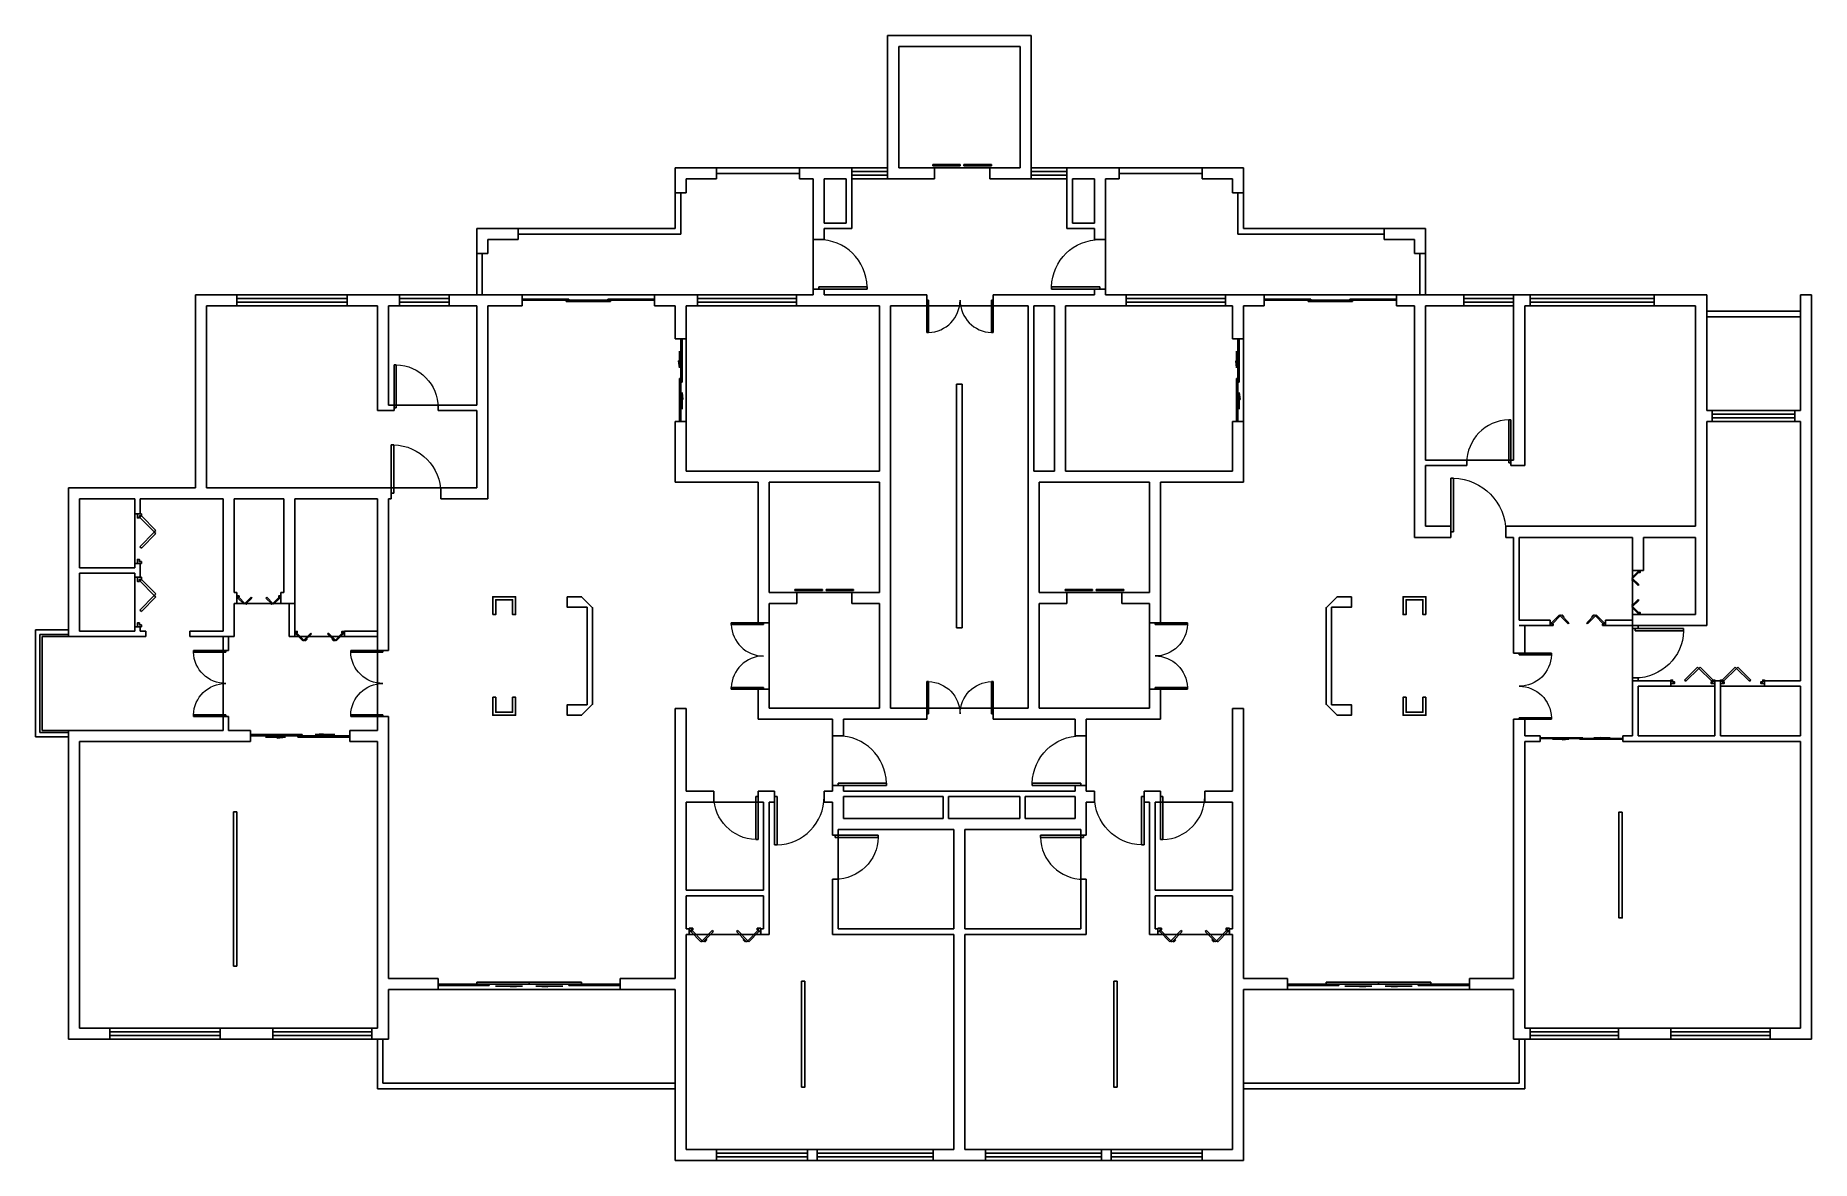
# Model space of a CAD drawing. Header units: millimetres. Extents: x 694375 to 726575, y -90425 to -70025.
import ezdxf

# ---------------------------------------------------------------- set-up
doc = ezdxf.new("R2010")
doc.units = ezdxf.units.MM
doc.layers.add('WALL', color=2, linetype='Continuous')
doc.layers.add('WINDOW', color=4, linetype='Continuous')

# ---------------------------------------------------------------- blocks, each defined once
blk = doc.blocks.new('$TCHSYS$WIN2D')
for p, q in [((-0.5, 0.5), (0.5, 0.5)), ((-0.5, 0.5), (-0.5, -0.5)), ((0.5, 0.5), (0.5, -0.5)), ((0.5, 0.167), (-0.5, 0.167)), ((0.5, -0.167), (-0.5, -0.167)), ((-0.5, -0.5), (0.5, -0.5))]:
    blk.add_line(p, q)
blk = doc.blocks.new('$DorLib2D$00000132')
at = {"color": 0, "linetype": 'Continuous'}
for p, q in [((-0.5, 0.104), (-0.5, 0)), ((-0.147, 0.104), (-0.5, 0.104)), ((-0.147, 0), (-0.147, 0.104)), ((0.147, 0.104), (0.5, 0.104)), ((0.147, 0), (0.147, 0.104)), ((0.5, 0.104), (0.5, 0)), ((-0.5, 0), (-0.147, 0)), ((-0.167, 0), (0.167, 0)), ((-0.167, -0.104), (-0.167, 0)), ((0.167, -0.104), (-0.167, -0.104)), ((0.5, 0), (0.147, 0)), ((0.167, 0), (0.167, -0.104))]:
    blk.add_line(p, q, dxfattribs=at)
blk = doc.blocks.new('$DorLib2D$00000034')
for p, q in [((-0.5, -0.048), (-0.5, 0)), ((-0.335, 0.143), (-0.475, 0)), ((-0.458, -0.016), (-0.475, 0)), ((-0.318, 0.126), (-0.458, -0.016)), ((-0.335, 0.143), (-0.318, 0.126)), ((-0.302, 0.143), (-0.318, 0.126)), ((-0.318, 0.126), (-0.178, -0.016)), ((-0.302, 0.143), (-0.161, 0)), ((-0.178, -0.016), (-0.161, 0)), ((0.302, 0.143), (0.161, 0)), ((0.178, -0.016), (0.161, 0)), ((0.318, 0.126), (0.178, -0.016)), ((0.302, 0.143), (0.318, 0.126)), ((0.335, 0.143), (0.318, 0.126)), ((0.318, 0.126), (0.458, -0.016)), ((0.335, 0.143), (0.475, 0)), ((0.458, -0.016), (0.475, 0)), ((0.5, -0.048), (0.5, 0))]:
    blk.add_line(p, q)
for points in [[(-0.5, 0), (-0.475, 0), (-0.475, -0.023), (-0.45, -0.023), (-0.45, -0.048), (-0.5, -0.048)], [(-0.29, 0.131), (-0.28, 0.14), (-0.255, 0.114), (-0.264, 0.105)], [(-0.287, 0.127), (-0.28, 0.134), (-0.262, 0.114), (-0.268, 0.108)], [(0.29, 0.131), (0.28, 0.14), (0.255, 0.114), (0.264, 0.105)], [(0.287, 0.127), (0.28, 0.134), (0.262, 0.114), (0.268, 0.108)], [(0.5, 0), (0.475, 0), (0.475, -0.023), (0.45, -0.023), (0.45, -0.048), (0.5, -0.048)]]:
    blk.add_lwpolyline(points)
blk = doc.blocks.new('$DorLib2D$00000002')
for p, q in [((-0.5, 0), (-0.5, 0.4875)), ((-0.475, 0.4875), (-0.5, 0.4875)), ((-0.475, 0), (-0.475, 0.4875)), ((0.475, 0), (0.475, 0.4875)), ((0.475, 0.4875), (0.5, 0.4875)), ((0.5, 0), (0.5, 0.4875)), ((-0.5, 0), (-0.475, 0)), ((0.5, 0), (0.475, 0))]:
    blk.add_line(p, q)
at = {"lineweight": 13}
for centre, start, end in [((-0.4875, 0), 0, 88.53072), ((0.4875, 0), 91.46928, 180)]:
    blk.add_arc(centre, 0.4875, start, end, dxfattribs=at)
blk = doc.blocks.new('$DorLib2D$00000033')
for p, q in [((-0.19, 0.078), (0.104, 0.368)), ((0.104, 0.368), (0.133, 0.338)), ((0.165, 0.368), (0.136, 0.338)), ((0.459, 0.078), (0.165, 0.368)), ((-0.161, 0.049), (-0.19, 0.078)), ((0.133, 0.338), (-0.161, 0.049)), ((0.136, 0.338), (0.43, 0.049)), ((0.43, 0.049), (0.459, 0.078))]:
    blk.add_line(p, q)
for points in [[(-0.5, 0.078), (-0.459, 0.078), (-0.459, 0.039), (-0.418, 0.039), (-0.418, -0.002), (-0.5, -0.002), (-0.5, -0.002), (-0.5, 0.081)], [(0.5, 0.078), (0.459, 0.078), (0.459, 0.039), (0.418, 0.039), (0.418, -0.002), (0.5, -0.002), (0.5, -0.002), (0.5, 0.081)]]:
    blk.add_lwpolyline(points)
blk = doc.blocks.new('$DorLib2D$00000001')
for p, q in [((0.45, 0.975), (0.5, 0.975)), ((0.45, 0), (0.45, 0.975)), ((0.5, 0), (0.5, 0.975)), ((0.5, 0), (0.45, 0))]:
    blk.add_line(p, q)
at = {"lineweight": 13}
blk.add_arc((0.475, 0), 0.975, 91.4693, 180, dxfattribs=at)
blk = doc.blocks.new('$DorLib2D$00000127')
at = {"color": 0, "linetype": 'Continuous'}
for p, q in [((-0.033, 0.795, -93.75), (-0.533, 0.795, -93.75)), ((-0.533, 0.795, -93.75), (-0.533, 0.69, -93.75)), ((-0.033, 0.69, -93.75), (-0.533, 0.69, -93.75)), ((-0.033, 0.795, -93.75), (-0.033, 0.69, -93.75)), ((0.033, 0.795, -93.75), (0.033, 0.69, -93.75)), ((0.533, 0.795, -93.75), (0.033, 0.795, -93.75)), ((0.533, 0.69, -93.75), (0.033, 0.69, -93.75)), ((0.533, 0.795, -93.75), (0.533, 0.69, -93.75)), ((0.5, 0.5, -93.75), (-0.5, 0.5, -93.75))]:
    blk.add_line(p, q, dxfattribs=at)
blk = doc.blocks.new('$DorLib2D$00000131')
at = {"color": 0, "linetype": 'Continuous'}
for p, q in [((0.15, 0.125), (0.232, 0.197)), ((0.232, 0.197), (0.232, 0.125)), ((-0.5, 0.125), (-0.5, 0)), ((0.019, 0.125), (-0.5, 0.125)), ((-0.5, 0), (0.019, 0)), ((-0.024, 0), (0.5, 0)), ((-0.024, -0.125), (-0.024, 0)), ((0.019, 0), (0.019, 0.125)), ((0.35, 0.125), (0.15, 0.125)), ((0.5, 0), (0.5, -0.125)), ((-0.35, -0.125), (-0.15, -0.125)), ((-0.232, -0.197), (-0.232, -0.125)), ((-0.15, -0.125), (-0.232, -0.197)), ((0.5, -0.125), (-0.024, -0.125))]:
    blk.add_line(p, q, dxfattribs=at)
blk = doc.blocks.new('$DorLib2D$00000138')
at = {"color": 0, "linetype": 'Continuous'}
for p, q in [((-0.2875, 0), (-0.2875, 0.1538)), ((-0.2875, 0.1538), (0, 0.1538)), ((0, 0.1538), (0, 0)), ((0.2875, 0.1538), (0, 0.1538)), ((0.2875, 0), (0.2875, 0.1538)), ((-0.5, -0.1399), (-0.5, 0)), ((-0.5, 0), (-0.2187, 0)), ((0, 0), (-0.2875, 0)), ((-0.2187, 0), (-0.2187, -0.1399)), ((0, 0), (0.2875, 0)), ((0.2187, 0), (0.2187, -0.1399)), ((0.5, 0), (0.2187, 0)), ((0.5, 0), (0.5, -0.1946)), ((0.5, -0.1399), (0.5, 0)), ((-0.2187, -0.1399), (-0.5, -0.1399)), ((-0.1857, -0.186), (-0.037, -0.186)), ((-0.037, -0.186), (-0.1019, -0.2583)), ((-0.1019, -0.2583), (-0.1019, -0.186)), ((0.1857, -0.186), (0.037, -0.186)), ((0.037, -0.186), (0.1019, -0.2583)), ((0.1019, -0.2583), (0.1019, -0.186)), ((0.2187, -0.1399), (0.5, -0.1399))]:
    blk.add_line(p, q, dxfattribs=at)

msp = doc.modelspace()

# ---------------------------------------------------------------- linework, layer by layer
at = {"layer": 'WALL'}
for p, q in [((709825, -70025), (709825, -72425)), ((709825, -70025), (712425, -70025)), ((709825, -70025), (709825, -72425)), ((709825, -70025), (712425, -70025)), ((712425, -70025), (712425, -72425)), ((712425, -70025), (712425, -72425)), ((710025, -70225), (710025, -72425)), ((710025, -70225), (712225, -70225)), ((710025, -70225), (710025, -72425)), ((710025, -70225), (712225, -70225)), ((712225, -70225), (712225, -72425)), ((712225, -70225), (712225, -72425)), ((705975, -72875), (705975, -72425)), ((705975, -72425), (706725, -72425)), ((705975, -72875), (705975, -72425)), ((705975, -72425), (706725, -72425)), ((706725, -72425), (706725, -72625)), ((706725, -72425), (706725, -72625)), ((708225, -72425), (708575, -72425)), ((708225, -72425), (708225, -72625)), ((708225, -72425), (708575, -72425)), ((708225, -72425), (708225, -72625)), ((708575, -72425), (709175, -72425)), ((708575, -72425), (709175, -72425)), ((709175, -72625), (709175, -72425)), ((709175, -72625), (709175, -72425)), ((709825, -72425), (709825, -72625)), ((709825, -72425), (709825, -72625)), ((710676, -72425), (710025, -72425)), ((710676, -72425), (710025, -72425)), ((710676, -72625), (710676, -72425)), ((710676, -72625), (710676, -72425)), ((712225, -72425), (711676, -72425)), ((711676, -72425), (711676, -72625)), ((712225, -72425), (711676, -72425)), ((711676, -72425), (711676, -72625)), ((712425, -72625), (712425, -72425)), ((712425, -72625), (712425, -72425)), ((713075, -72425), (713075, -72625)), ((713675, -72425), (713075, -72425)), ((713075, -72425), (713075, -72625)), ((713675, -72425), (713075, -72425)), ((714025, -72425), (713675, -72425)), ((714025, -72425), (713675, -72425)), ((714025, -72625), (714025, -72425)), ((714025, -72625), (714025, -72425)), ((716275, -72425), (715525, -72425)), ((715525, -72625), (715525, -72425)), ((716275, -72425), (715525, -72425)), ((715525, -72625), (715525, -72425)), ((716275, -72875), (716275, -72425)), ((716275, -72875), (716275, -72425)), ((706175, -72875), (706175, -72625)), ((706175, -72625), (706725, -72625)), ((706175, -72875), (706175, -72625)), ((706175, -72625), (706725, -72625)), ((708225, -72625), (708475, -72625)), ((708225, -72625), (708475, -72625)), ((708475, -73525), (708475, -72625)), ((708475, -73525), (708475, -72625)), ((708675, -73425), (708675, -72625)), ((708675, -72625), (709075, -72625)), ((708675, -73425), (708675, -72625)), ((708675, -72625), (709075, -72625)), ((709075, -73425), (709075, -72625)), ((709075, -73425), (709075, -72625)), ((709175, -73525), (709175, -72625)), ((709175, -73525), (709175, -72625)), ((709825, -72625), (709925, -72625)), ((709825, -72625), (709925, -72625)), ((709925, -72625), (710676, -72625)), ((709925, -72625), (710676, -72625)), ((711676, -72625), (712325, -72625)), ((711676, -72625), (712325, -72625)), ((712325, -72625), (712425, -72625)), ((712325, -72625), (712425, -72625)), ((713075, -73525), (713075, -72625)), ((713075, -73525), (713075, -72625)), ((713175, -73425), (713175, -72625)), ((713575, -72625), (713175, -72625)), ((713175, -73425), (713175, -72625)), ((713575, -72625), (713175, -72625)), ((713575, -73425), (713575, -72625)), ((713575, -73425), (713575, -72625)), ((714025, -72625), (713775, -72625)), ((713775, -73525), (713775, -72625)), ((714025, -72625), (713775, -72625)), ((713775, -73525), (713775, -72625)), ((716075, -72625), (715525, -72625)), ((716075, -72625), (715525, -72625)), ((716075, -72875), (716075, -72625)), ((716075, -72875), (716075, -72625)), ((705975, -72875), (706175, -72875)), ((705975, -72875), (706175, -72875)), ((716075, -72875), (716275, -72875)), ((716075, -72875), (716275, -72875)), ((702375, -73975), (702375, -73525)), ((702375, -73525), (703125, -73525)), ((702375, -73975), (702375, -73525)), ((702375, -73525), (703125, -73525)), ((702575, -73975), (702575, -73725)), ((702575, -73725), (703125, -73725)), ((702575, -73975), (702575, -73725)), ((702575, -73725), (703125, -73725)), ((703125, -73525), (703125, -73725)), ((703125, -73525), (703125, -73725)), ((708475, -73525), (708475, -73725)), ((708475, -73525), (708475, -73725)), ((708475, -73725), (708675, -73725)), ((708475, -73725), (708675, -73725)), ((708675, -73425), (709075, -73425)), ((708675, -73425), (709075, -73425)), ((708675, -73525), (709175, -73525)), ((708675, -73725), (708675, -73525)), ((708675, -73525), (709175, -73525)), ((708675, -73725), (708675, -73525)), ((713575, -73525), (713075, -73525)), ((713575, -73525), (713075, -73525)), ((713575, -73425), (713175, -73425)), ((713575, -73425), (713175, -73425)), ((713575, -73525), (713575, -73725)), ((713575, -73525), (713575, -73725)), ((713575, -73725), (713775, -73725)), ((713575, -73725), (713775, -73725)), ((713775, -73725), (713775, -73525)), ((713775, -73725), (713775, -73525)), ((719575, -73525), (718825, -73525)), ((718825, -73725), (718825, -73525)), ((719575, -73525), (718825, -73525)), ((718825, -73725), (718825, -73525)), ((719375, -73725), (718825, -73725)), ((719375, -73725), (718825, -73725)), ((719375, -73975), (719375, -73725)), ((719375, -73975), (719375, -73725)), ((719575, -73975), (719575, -73525)), ((719575, -73975), (719575, -73525)), ((702375, -73975), (702575, -73975)), ((702375, -73975), (702575, -73975)), ((719375, -73975), (719575, -73975)), ((719375, -73975), (719575, -73975)), ((708675, -74625), (708475, -74625)), ((708475, -74625), (708475, -74725)), ((708675, -74625), (708475, -74625)), ((708475, -74625), (708475, -74725)), ((708675, -74725), (708675, -74625)), ((708675, -74725), (708675, -74625)), ((713775, -74625), (713575, -74625)), ((713575, -74625), (713575, -74725)), ((713775, -74625), (713575, -74625)), ((713575, -74625), (713575, -74725)), ((713775, -74725), (713775, -74625)), ((713775, -74725), (713775, -74625)), ((697275, -74725), (697275, -78225)), ((698025, -74725), (697275, -74725)), ((697275, -74725), (697275, -78225)), ((698025, -74725), (697275, -74725)), ((697475, -74925), (697475, -78225)), ((697475, -74925), (698025, -74925)), ((697475, -74925), (697475, -78225)), ((697475, -74925), (698025, -74925)), ((698025, -74925), (698025, -74725)), ((698025, -74925), (698025, -74725)), ((700675, -74725), (700025, -74725)), ((700025, -74725), (700025, -74925)), ((700675, -74725), (700025, -74725)), ((700025, -74725), (700025, -74925)), ((700025, -74925), (700575, -74925)), ((700025, -74925), (700575, -74925)), ((700575, -76825), (700575, -74925)), ((700575, -76825), (700575, -74925)), ((700975, -74725), (700675, -74725)), ((700975, -74725), (700675, -74725)), ((700775, -74925), (700975, -74925)), ((700775, -76725), (700775, -74925)), ((700775, -74925), (700975, -74925)), ((700775, -76725), (700775, -74925)), ((700975, -74925), (700975, -74725)), ((700975, -74925), (700975, -74725)), ((702475, -74725), (701875, -74725)), ((701875, -74725), (701875, -74925)), ((702475, -74725), (701875, -74725)), ((701875, -74725), (701875, -74925)), ((701875, -74925), (702375, -74925)), ((701875, -74925), (702375, -74925)), ((702375, -74925), (702375, -76725)), ((702375, -74925), (702375, -76725)), ((703197, -74725), (702475, -74725)), ((703197, -74725), (702475, -74725)), ((702575, -74925), (702575, -76825)), ((702575, -74925), (703197, -74925)), ((702575, -74925), (702575, -76825)), ((702575, -74925), (703197, -74925)), ((703197, -74925), (703197, -74725)), ((703197, -74925), (703197, -74725)), ((706075, -74725), (705597, -74725)), ((705597, -74725), (705597, -74925)), ((706075, -74725), (705597, -74725)), ((705597, -74725), (705597, -74925)), ((705597, -74925), (705975, -74925)), ((705597, -74925), (705975, -74925)), ((705975, -74925), (705975, -75525)), ((705975, -74925), (705975, -75525)), ((706375, -74725), (706075, -74725)), ((706375, -74725), (706075, -74725)), ((706175, -75525), (706175, -74925)), ((706175, -74925), (706375, -74925)), ((706175, -75525), (706175, -74925)), ((706175, -74925), (706375, -74925)), ((706375, -74925), (706375, -74725)), ((706375, -74925), (706375, -74725)), ((708475, -74725), (708175, -74725)), ((708175, -74725), (708175, -74925)), ((708475, -74725), (708175, -74725)), ((708175, -74725), (708175, -74925)), ((708175, -74925), (708575, -74925)), ((708175, -74925), (708575, -74925)), ((708575, -74925), (709675, -74925)), ((708575, -74925), (709675, -74925)), ((708675, -74725), (709775, -74725)), ((708675, -74725), (709775, -74725)), ((709675, -74925), (709675, -77925)), ((709675, -74925), (709675, -77925)), ((710538, -74725), (709775, -74725)), ((710538, -74725), (709775, -74725)), ((709875, -74925), (709875, -78025)), ((709875, -74925), (710538, -74925)), ((709875, -74925), (709875, -78025)), ((709875, -74925), (710538, -74925)), ((710538, -74925), (710538, -74725)), ((710538, -74925), (710538, -74725)), ((712475, -74725), (711738, -74725)), ((711738, -74725), (711738, -74925)), ((712475, -74725), (711738, -74725)), ((711738, -74725), (711738, -74925)), ((711738, -74925), (712375, -74925)), ((711738, -74925), (712375, -74925)), ((712375, -74925), (712375, -78025)), ((712375, -74925), (712375, -78025)), ((712950, -74725), (712475, -74725)), ((712950, -74725), (712475, -74725)), ((712475, -74925), (712475, -77925)), ((712850, -74925), (712475, -74925)), ((712475, -74925), (712475, -77925)), ((712850, -74925), (712475, -74925)), ((712850, -74925), (712850, -77925)), ((712850, -74925), (712850, -77925)), ((713575, -74725), (712950, -74725)), ((713575, -74725), (712950, -74725)), ((713050, -74925), (713050, -77925)), ((713675, -74925), (713050, -74925)), ((713050, -74925), (713050, -77925)), ((713675, -74925), (713050, -74925)), ((713675, -74925), (714152, -74925)), ((713675, -74925), (714152, -74925)), ((714152, -74725), (713775, -74725)), ((714152, -74725), (713775, -74725)), ((714152, -74925), (714152, -74725)), ((714152, -74925), (714152, -74725)), ((716175, -74725), (715952, -74725)), ((715952, -74725), (715952, -74925)), ((716175, -74725), (715952, -74725)), ((715952, -74725), (715952, -74925)), ((715952, -74925), (716075, -74925)), ((715952, -74925), (716075, -74925)), ((716075, -74925), (716075, -75525)), ((716075, -74925), (716075, -75525)), ((716653, -74725), (716175, -74725)), ((716653, -74725), (716175, -74725)), ((716275, -75525), (716275, -74925)), ((716275, -74925), (716653, -74925)), ((716275, -75525), (716275, -74925)), ((716275, -74925), (716653, -74925)), ((716653, -74925), (716653, -74725)), ((716653, -74925), (716653, -74725)), ((719475, -74725), (719053, -74725)), ((719053, -74725), (719053, -74925)), ((719475, -74725), (719053, -74725)), ((719053, -74725), (719053, -74925)), ((719053, -74925), (719375, -74925)), ((719053, -74925), (719375, -74925)), ((719375, -77825), (719375, -74925)), ((719375, -77825), (719375, -74925)), ((720275, -74725), (719475, -74725)), ((720275, -74725), (719475, -74725)), ((719575, -77725), (719575, -74925)), ((719575, -74925), (720275, -74925)), ((719575, -77725), (719575, -74925)), ((719575, -74925), (720275, -74925)), ((720275, -74925), (720275, -74725)), ((720275, -74925), (720275, -74725)), ((721275, -74725), (721175, -74725)), ((721175, -74725), (721175, -74925)), ((721275, -74725), (721175, -74725)), ((721175, -74725), (721175, -74925)), ((721175, -75525), (721175, -74925)), ((721175, -75525), (721175, -74925)), ((721475, -74725), (721275, -74725)), ((721475, -74725), (721275, -74725)), ((721375, -75525), (721375, -74925)), ((721375, -74925), (721475, -74925)), ((721375, -75525), (721375, -74925)), ((721375, -74925), (721475, -74925)), ((721475, -74925), (721475, -74725)), ((721475, -74925), (721475, -74725)), ((724675, -74725), (723725, -74725)), ((723725, -74725), (723725, -74925)), ((724675, -74725), (723725, -74725)), ((723725, -74725), (723725, -74925)), ((723725, -74925), (724475, -74925)), ((723725, -74925), (724475, -74925)), ((724475, -74925), (724475, -76925)), ((724475, -74925), (724475, -76925)), ((724675, -74725), (724675, -76825)), ((724675, -74725), (724675, -76825)), ((726375, -76825), (726375, -74725)), ((726375, -74725), (726575, -74725)), ((726375, -76825), (726375, -74725)), ((726375, -74725), (726575, -74725)), ((726575, -76925), (726575, -74725)), ((726575, -76925), (726575, -74725)), ((705975, -75525), (706175, -75525)), ((705975, -75525), (706175, -75525)), ((716075, -75525), (716275, -75525)), ((716075, -75525), (716275, -75525)), ((721175, -77725), (721175, -75527)), ((721175, -77725), (721175, -75527)), ((721375, -77825), (721375, -75527)), ((721375, -77825), (721375, -75527)), ((711075, -76346), (711075, -80766)), ((711175, -76346), (711075, -76346)), ((711075, -76346), (711075, -80766)), ((711175, -76346), (711075, -76346)), ((711175, -76346), (711175, -80766)), ((711175, -76346), (711175, -80766)), ((700575, -76825), (700875, -76825)), ((700575, -76825), (700875, -76825)), ((700875, -76725), (700775, -76725)), ((700875, -76725), (700775, -76725)), ((700875, -76825), (700875, -76725)), ((700875, -76825), (700875, -76725)), ((702375, -76725), (701675, -76725)), ((701675, -76725), (701675, -76825)), ((702375, -76725), (701675, -76725)), ((701675, -76725), (701675, -76825)), ((701675, -76825), (702375, -76825)), ((701675, -76825), (702375, -76825)), ((702375, -76825), (702375, -78225)), ((702375, -76825), (702375, -78225)), ((702575, -76825), (702575, -78225)), ((702575, -76825), (702575, -78225)), ((724475, -76925), (724475, -78925)), ((724475, -76925), (724475, -78925)), ((724775, -76825), (724675, -76825)), ((724775, -76825), (724675, -76825)), ((724775, -77025), (724775, -76825)), ((724775, -77025), (724775, -76825)), ((726375, -76825), (726275, -76825)), ((726275, -76825), (726275, -77025)), ((726375, -76825), (726275, -76825)), ((726275, -76825), (726275, -77025)), ((726575, -81775), (726575, -76925)), ((726575, -81775), (726575, -76925)), ((706175, -77025), (705975, -77025)), ((705975, -77025), (705975, -78125)), ((706175, -77025), (705975, -77025)), ((705975, -77025), (705975, -78125)), ((706175, -77925), (706175, -77025)), ((706175, -77925), (706175, -77025)), ((716275, -77025), (716075, -77025)), ((716075, -77025), (716075, -77925)), ((716275, -77025), (716075, -77025)), ((716075, -77025), (716075, -77925)), ((716275, -78125), (716275, -77025)), ((716275, -78125), (716275, -77025)), ((724675, -77025), (724775, -77025)), ((724675, -77025), (724675, -79025)), ((724675, -77025), (724775, -77025)), ((724675, -77025), (724675, -79025)), ((726275, -77025), (726375, -77025)), ((726275, -77025), (726375, -77025)), ((726375, -81725), (726375, -77025)), ((726375, -81725), (726375, -77025)), ((719375, -79125), (719375, -77825)), ((719375, -79125), (719375, -77825)), ((720325, -77725), (719575, -77725)), ((720325, -77725), (719575, -77725)), ((719575, -77825), (720325, -77825)), ((719575, -78925), (719575, -77825)), ((719575, -77825), (720325, -77825)), ((719575, -78925), (719575, -77825)), ((720325, -77825), (720325, -77725)), ((720325, -77825), (720325, -77725)), ((721175, -77725), (721125, -77725)), ((721125, -77725), (721125, -77825)), ((721175, -77725), (721125, -77725)), ((721125, -77725), (721125, -77825)), ((721125, -77825), (721375, -77825)), ((721125, -77825), (721375, -77825)), ((694975, -78225), (696275, -78225)), ((694975, -79675), (694975, -78225)), ((694975, -78225), (696275, -78225)), ((694975, -79675), (694975, -78225)), ((696275, -78225), (697275, -78225)), ((696275, -78225), (697275, -78225)), ((697475, -78225), (697775, -78225)), ((697475, -78225), (697775, -78225)), ((697775, -78225), (698975, -78225)), ((697775, -78225), (698975, -78225)), ((698975, -78225), (700675, -78225)), ((698975, -78225), (700675, -78225)), ((700825, -78225), (700675, -78225)), ((700825, -78225), (700675, -78225)), ((700825, -78425), (700825, -78225)), ((700825, -78425), (700825, -78225)), ((702375, -78225), (701725, -78225)), ((701725, -78225), (701725, -78425)), ((702375, -78225), (701725, -78225)), ((701725, -78225), (701725, -78425)), ((702575, -78225), (702575, -78225)), ((702575, -78225), (702575, -78425)), ((702575, -78225), (702575, -78225)), ((702575, -78225), (702575, -78425)), ((705975, -78125), (707475, -78125)), ((705975, -78125), (707475, -78125)), ((706175, -77925), (707575, -77925)), ((706175, -77925), (707575, -77925)), ((707475, -78125), (707475, -80227)), ((707475, -78125), (707475, -80227)), ((707575, -77925), (709675, -77925)), ((707575, -77925), (709675, -77925)), ((707675, -78125), (707675, -80127)), ((707675, -78125), (709675, -78125)), ((707675, -78125), (707675, -80127)), ((707675, -78125), (709675, -78125)), ((709675, -78125), (709675, -80127)), ((709675, -78125), (709675, -80127)), ((709875, -78027), (709875, -80227)), ((709875, -78027), (709875, -80227)), ((712375, -78027), (712375, -80227)), ((712375, -78027), (712375, -80227)), ((712850, -77925), (712475, -77925)), ((712850, -77925), (712475, -77925)), ((712575, -78125), (712575, -80127)), ((712950, -78125), (712575, -78125)), ((712575, -78125), (712575, -80127)), ((712950, -78125), (712575, -78125)), ((714575, -78125), (712950, -78125)), ((714575, -78125), (712950, -78125)), ((714675, -77925), (713050, -77925)), ((714675, -77925), (713050, -77925)), ((714575, -78125), (714575, -80127)), ((714575, -78125), (714575, -80127)), ((716075, -77925), (714675, -77925)), ((716075, -77925), (714675, -77925)), ((714775, -78125), (714775, -80227)), ((716275, -78125), (714775, -78125)), ((714775, -78125), (714775, -80227)), ((716275, -78125), (714775, -78125)), ((695175, -78425), (696175, -78425)), ((695175, -79675), (695175, -78425)), ((695175, -78425), (696175, -78425)), ((695175, -79675), (695175, -78425)), ((696175, -78425), (696175, -78700)), ((696175, -78425), (696175, -78700)), ((696275, -78425), (697375, -78425)), ((696275, -78700), (696275, -78425)), ((696275, -78425), (697375, -78425)), ((696275, -78700), (696275, -78425)), ((697375, -78425), (697775, -78425)), ((697375, -78425), (697775, -78425)), ((697775, -78425), (697775, -80225)), ((697775, -78425), (697775, -80225)), ((697975, -78425), (697975, -80125)), ((697975, -78425), (698875, -78425)), ((697975, -78425), (697975, -80125)), ((697975, -78425), (698875, -78425)), ((698875, -78425), (698875, -80125)), ((698875, -78425), (698875, -80125)), ((699075, -78425), (699075, -80325)), ((699075, -78425), (700575, -78425)), ((699075, -78425), (699075, -80325)), ((699075, -78425), (700575, -78425)), ((700575, -78425), (700575, -81175)), ((700575, -78425), (700575, -81175)), ((700775, -81175), (700775, -78425)), ((700775, -78425), (700825, -78425)), ((700775, -81175), (700775, -78425)), ((700775, -78425), (700825, -78425)), ((701725, -78425), (702475, -78425)), ((701725, -78425), (702475, -78425)), ((702475, -78425), (702575, -78425)), ((702475, -78425), (702575, -78425)), ((696175, -78700), (696275, -78700)), ((696175, -78700), (696275, -78700)), ((719375, -79125), (720034, -79125)), ((719375, -79125), (720034, -79125)), ((720034, -78925), (719575, -78925)), ((720034, -78925), (719575, -78925)), ((720034, -79125), (720034, -78925)), ((720034, -79125), (720034, -78925)), ((721175, -78925), (721034, -78925)), ((721034, -78925), (721034, -79125)), ((721175, -78925), (721034, -78925)), ((721034, -78925), (721034, -79125)), ((721034, -79125), (721175, -79125)), ((721034, -79125), (721175, -79125)), ((723430, -78925), (721175, -78925)), ((723430, -78925), (721175, -78925)), ((721175, -79125), (721175, -79827)), ((721175, -79125), (721175, -79827)), ((721275, -79125), (721275, -79727)), ((723330, -79125), (721275, -79125)), ((721275, -79125), (721275, -79727)), ((723330, -79125), (721275, -79125)), ((723330, -79125), (723330, -79725)), ((723330, -79125), (723330, -79725)), ((724475, -78925), (723430, -78925)), ((724475, -78925), (723430, -78925)), ((723530, -79725), (723530, -79125)), ((724475, -79125), (723530, -79125)), ((723530, -79725), (723530, -79125)), ((724475, -79125), (723530, -79125)), ((724475, -79125), (724475, -80525)), ((724475, -79125), (724475, -80525)), ((724675, -79025), (724675, -80625)), ((724675, -79025), (724675, -80625)), ((694975, -80925), (694975, -79675)), ((694975, -80925), (694975, -79675)), ((696175, -79675), (695175, -79675)), ((696175, -79675), (695175, -79675)), ((695175, -80825), (695175, -79775)), ((696175, -79775), (695175, -79775)), ((695175, -80825), (695175, -79775)), ((696175, -79775), (695175, -79775)), ((696275, -79600), (696175, -79600)), ((696175, -79600), (696175, -79675)), ((696275, -79600), (696175, -79600)), ((696175, -79600), (696175, -79675)), ((696175, -79775), (696175, -79850)), ((696175, -79775), (696175, -79850)), ((696175, -79850), (696275, -79850)), ((696175, -79850), (696275, -79850)), ((696275, -79675), (696275, -79600)), ((696275, -79675), (696275, -79600)), ((696275, -79850), (696275, -79675)), ((696275, -79850), (696275, -79675)), ((721175, -79827), (721175, -79827)), ((721175, -80625), (721175, -79827)), ((721175, -79827), (721175, -79827)), ((721175, -80625), (721175, -79827)), ((721275, -79727), (721275, -79727)), ((721275, -80625), (721275, -79727)), ((721275, -79727), (721275, -79727)), ((721275, -80625), (721275, -79727)), ((723330, -79725), (723530, -79725)), ((723330, -79725), (723530, -79725)), ((698025, -80125), (697975, -80125)), ((698025, -80125), (697975, -80125)), ((698025, -80325), (698025, -80125)), ((698025, -80325), (698025, -80125)), ((698875, -80125), (698825, -80125)), ((698825, -80125), (698825, -80325)), ((698875, -80125), (698825, -80125)), ((698825, -80125), (698825, -80325)), ((708176, -80127), (707675, -80127)), ((708176, -80127), (707675, -80127)), ((708176, -80327), (708176, -80127)), ((708176, -80327), (708176, -80127)), ((709675, -80127), (709176, -80127)), ((709176, -80127), (709176, -80327)), ((709675, -80127), (709176, -80127)), ((709176, -80127), (709176, -80327)), ((713074, -80127), (712575, -80127)), ((713074, -80127), (712575, -80127)), ((713074, -80327), (713074, -80127)), ((713074, -80327), (713074, -80127)), ((714575, -80127), (714074, -80127)), ((714074, -80127), (714074, -80327)), ((714575, -80127), (714074, -80127)), ((714074, -80127), (714074, -80327)), ((697775, -80225), (697775, -80825)), ((697775, -80225), (697775, -80825)), ((697975, -80325), (698025, -80325)), ((697975, -80325), (697975, -80925)), ((697975, -80325), (698025, -80325)), ((697975, -80325), (697975, -80925)), ((698825, -80325), (699075, -80325)), ((698825, -80325), (699075, -80325)), ((698975, -80325), (698975, -80925)), ((699075, -80325), (698975, -80325)), ((698975, -80325), (698975, -80925)), ((699075, -80325), (698975, -80325)), ((699075, -80325), (699075, -80825)), ((699075, -80325), (699075, -80825)), ((707475, -80227), (707475, -80677)), ((707475, -80227), (707475, -80677)), ((707675, -80677), (707675, -80327)), ((707675, -80327), (708176, -80327)), ((707675, -80677), (707675, -80327)), ((707675, -80327), (708176, -80327)), ((709176, -80327), (709675, -80327)), ((709176, -80327), (709675, -80327)), ((709675, -82225), (709675, -80327)), ((709675, -82225), (709675, -80327)), ((709875, -82225), (709875, -80225)), ((709875, -82225), (709875, -80225)), ((712375, -82225), (712375, -80225)), ((712375, -82225), (712375, -80225)), ((712575, -80327), (713074, -80327)), ((712575, -82225), (712575, -80327)), ((712575, -80327), (713074, -80327)), ((712575, -82225), (712575, -80327)), ((714074, -80327), (714575, -80327)), ((714074, -80327), (714575, -80327)), ((714575, -80327), (714575, -80676)), ((714575, -80327), (714575, -80676)), ((714775, -80676), (714775, -80227)), ((714775, -80676), (714775, -80227)), ((696275, -80750), (696175, -80750)), ((696175, -80750), (696175, -80825)), ((696275, -80750), (696175, -80750)), ((696175, -80750), (696175, -80825)), ((696275, -80825), (696275, -80750)), ((696275, -80825), (696275, -80750)), ((707475, -80677), (707675, -80677)), ((707475, -80677), (707675, -80677)), ((711175, -80766), (711075, -80766)), ((711175, -80766), (711075, -80766)), ((714575, -80676), (714775, -80676)), ((714575, -80676), (714775, -80676)), ((721175, -80725), (721175, -80625)), ((721175, -80725), (721175, -80625)), ((721175, -80725), (721175, -81225)), ((721175, -80725), (721175, -81225)), ((721839, -80625), (721275, -80625)), ((721839, -80625), (721275, -80625)), ((721275, -80725), (721275, -80725)), ((721275, -80725), (721839, -80725)), ((721375, -80725), (721275, -80725)), ((721275, -80725), (721275, -80725)), ((721275, -80725), (721839, -80725)), ((721375, -80725), (721275, -80725)), ((721375, -81225), (721375, -80725)), ((721375, -81225), (721375, -80725)), ((721839, -80725), (721839, -80625)), ((721839, -80725), (721839, -80625)), ((723330, -80625), (722839, -80625)), ((722839, -80625), (722839, -80725)), ((723330, -80625), (722839, -80625)), ((722839, -80625), (722839, -80725)), ((722839, -80725), (723330, -80725)), ((722839, -80725), (723330, -80725)), ((723530, -80525), (723330, -80525)), ((723330, -80525), (723330, -80725)), ((723530, -80525), (723330, -80525)), ((723330, -80525), (723330, -80725)), ((723330, -80725), (723330, -80625)), ((723330, -80725), (723330, -80625)), ((723330, -80725), (723330, -80775)), ((723430, -80725), (723330, -80725)), ((724475, -80725), (723330, -80725)), ((723330, -80725), (723330, -80775)), ((723430, -80725), (723330, -80725)), ((724475, -80725), (723330, -80725)), ((723330, -80775), (723430, -80775)), ((723330, -80775), (723430, -80775)), ((723430, -80775), (723430, -80725)), ((723430, -80775), (723430, -80725)), ((724475, -80525), (723530, -80525)), ((724475, -80525), (723530, -80525)), ((724475, -80725), (724475, -80725)), ((724675, -80725), (724475, -80725)), ((724475, -80725), (724475, -80725)), ((724675, -80725), (724475, -80725)), ((724675, -80625), (724675, -80725)), ((724675, -80625), (724675, -80725)), ((695175, -80925), (694975, -80925)), ((695175, -80925), (694975, -80925)), ((695175, -80825), (696175, -80825)), ((695175, -80825), (696175, -80825)), ((695175, -80925), (696275, -80925)), ((695175, -80925), (696275, -80925)), ((696275, -80825), (696375, -80825)), ((696275, -80825), (696375, -80825)), ((696275, -80925), (696375, -80925)), ((696275, -80925), (696375, -80925)), ((696375, -80825), (696375, -80925)), ((696375, -80825), (696375, -80925)), ((697175, -80825), (697775, -80825)), ((697175, -80825), (697175, -80925)), ((697175, -80825), (697775, -80825)), ((697175, -80825), (697175, -80925)), ((697175, -80925), (697975, -80925)), ((697175, -80925), (697975, -80925)), ((697775, -80925), (697775, -81175)), ((697875, -80925), (697775, -80925)), ((697775, -80925), (697775, -81175)), ((697875, -80925), (697775, -80925)), ((697875, -81175), (697875, -80925)), ((697875, -81175), (697875, -80925)), ((698975, -80925), (699075, -80925)), ((698975, -80925), (699075, -80925)), ((699075, -80925), (699075, -80825)), ((699075, -80925), (699075, -80825)), ((700575, -80825), (699975, -80825)), ((699975, -80825), (699975, -80925)), ((700575, -80825), (699975, -80825)), ((699975, -80825), (699975, -80925)), ((699975, -80925), (700575, -80925)), ((699975, -80925), (700575, -80925)), ((700575, -80925), (700575, -80825)), ((700575, -80925), (700575, -80825)), ((697775, -81175), (697875, -81175)), ((697775, -81175), (697875, -81175)), ((700575, -81175), (700775, -81175)), ((700575, -81175), (700775, -81175)), ((721175, -81225), (721375, -81225)), ((721175, -81225), (721375, -81225)), ((723430, -81675), (723330, -81675)), ((723330, -81675), (723330, -81725)), ((723430, -81675), (723330, -81675)), ((723330, -81675), (723330, -81725)), ((723330, -82725), (723330, -81725)), ((723330, -81725), (723430, -81725)), ((724025, -81725), (723330, -81725)), ((723330, -82725), (723330, -81725)), ((723330, -81725), (723430, -81725)), ((724025, -81725), (723330, -81725)), ((723430, -81725), (723430, -81675)), ((723430, -81725), (723430, -81675)), ((724025, -81825), (724025, -81725)), ((724025, -81825), (724025, -81725)), ((724875, -81725), (724825, -81725)), ((724825, -81725), (724825, -81825)), ((724875, -81725), (724825, -81725)), ((724825, -81725), (724825, -81825)), ((724925, -81725), (724875, -81725)), ((724925, -81725), (724875, -81725)), ((724925, -81825), (724925, -81725)), ((724925, -81825), (724925, -81725)), ((726375, -81725), (725725, -81725)), ((725725, -81725), (725725, -81825)), ((726375, -81725), (725725, -81725)), ((725725, -81725), (725725, -81825)), ((726575, -82775), (726575, -81775)), ((726575, -82775), (726575, -81775)), ((707675, -81877), (707475, -81877)), ((707475, -81877), (707475, -82425)), ((707675, -81877), (707475, -81877)), ((707475, -81877), (707475, -82425)), ((707675, -82225), (707675, -81877)), ((707675, -82225), (707675, -81877)), ((714775, -81876), (714575, -81876)), ((714575, -81876), (714575, -82225)), ((714775, -81876), (714575, -81876)), ((714575, -81876), (714575, -82225)), ((714775, -82425), (714775, -81876)), ((714775, -82425), (714775, -81876)), ((723430, -82725), (723430, -81825)), ((723430, -81825), (724025, -81825)), ((723430, -82725), (723430, -81825)), ((723430, -81825), (724025, -81825)), ((724825, -82725), (724825, -81825)), ((724825, -82725), (724825, -81825)), ((724925, -82725), (724925, -81825)), ((724925, -82725), (724925, -81825)), ((725725, -81825), (726375, -81825)), ((725725, -81825), (726375, -81825)), ((726375, -82725), (726375, -81825)), ((726375, -82725), (726375, -81825)), ((697875, -82375), (697775, -82375)), ((697775, -82375), (697775, -82625)), ((697875, -82375), (697775, -82375)), ((697775, -82375), (697775, -82625)), ((697875, -82625), (697875, -82375)), ((697875, -82625), (697875, -82375)), ((700775, -82375), (700575, -82375)), ((700575, -82375), (700575, -82625)), ((700775, -82375), (700575, -82375)), ((700575, -82375), (700575, -82625)), ((700775, -82725), (700775, -82375)), ((700775, -82725), (700775, -82375)), ((705975, -83825), (705975, -82227)), ((705975, -82227), (706175, -82227)), ((705975, -83825), (705975, -82227)), ((705975, -82227), (706175, -82227)), ((706175, -83725), (706175, -82227)), ((706175, -83725), (706175, -82227)), ((707475, -82425), (708825, -82425)), ((707475, -82425), (708825, -82425)), ((707675, -82225), (708925, -82225)), ((707675, -82225), (708925, -82225)), ((708825, -82425), (708825, -82725)), ((708825, -82425), (708825, -82725)), ((708925, -82225), (709675, -82225)), ((708925, -82225), (709675, -82225)), ((709025, -82425), (709775, -82425)), ((709025, -82725), (709025, -82425)), ((709025, -82425), (709775, -82425)), ((709025, -82725), (709025, -82425)), ((709775, -82425), (710538, -82425)), ((709775, -82425), (710538, -82425)), ((710538, -82225), (709875, -82225)), ((710538, -82225), (709875, -82225)), ((710538, -82425), (710538, -82225)), ((710538, -82425), (710538, -82225)), ((712375, -82225), (711738, -82225)), ((711738, -82225), (711738, -82425)), ((712375, -82225), (711738, -82225)), ((711738, -82225), (711738, -82425)), ((711738, -82425), (712475, -82425)), ((711738, -82425), (712475, -82425)), ((712475, -82425), (713225, -82425)), ((712475, -82425), (713225, -82425)), ((712575, -82225), (713325, -82225)), ((712575, -82225), (713325, -82225)), ((713225, -82425), (713225, -82725)), ((713225, -82425), (713225, -82725)), ((713325, -82225), (714575, -82225)), ((713325, -82225), (714575, -82225)), ((713425, -82425), (714775, -82425)), ((713425, -82725), (713425, -82425)), ((713425, -82425), (714775, -82425)), ((713425, -82725), (713425, -82425)), ((716075, -83725), (716075, -82227)), ((716075, -82227), (716275, -82227)), ((716075, -83725), (716075, -82227)), ((716075, -82227), (716275, -82227)), ((716275, -83825), (716275, -82227)), ((716275, -83825), (716275, -82227)), ((721375, -82425), (721175, -82425)), ((721175, -82425), (721175, -82775)), ((721375, -82425), (721175, -82425)), ((721175, -82425), (721175, -82775)), ((721375, -82725), (721375, -82425)), ((721375, -82725), (721375, -82425)), ((695175, -82625), (694975, -82625)), ((694975, -82625), (694975, -82725)), ((695175, -82625), (694975, -82625)), ((694975, -82625), (694975, -82725)), ((694975, -88225), (694975, -82725)), ((694975, -88225), (694975, -82725)), ((695175, -82625), (697775, -82625)), ((695175, -82625), (697775, -82625)), ((698275, -82625), (697875, -82625)), ((698275, -82625), (697875, -82625)), ((698275, -82825), (698275, -82625)), ((698275, -82825), (698275, -82625)), ((700575, -82625), (700075, -82625)), ((700075, -82625), (700075, -82825)), ((700575, -82625), (700075, -82625)), ((700075, -82625), (700075, -82825)), ((700775, -87125), (700775, -82725)), ((700775, -87125), (700775, -82725)), ((708825, -82725), (709025, -82725)), ((708825, -82725), (709025, -82725)), ((713225, -82725), (713425, -82725)), ((713225, -82725), (713425, -82725)), ((721653, -82725), (721375, -82725)), ((721653, -82725), (721375, -82725)), ((721653, -82825), (721653, -82725)), ((721653, -82825), (721653, -82725)), ((723330, -82725), (723153, -82725)), ((723153, -82725), (723153, -82825)), ((723330, -82725), (723153, -82725)), ((723153, -82725), (723153, -82825)), ((724825, -82725), (723430, -82725)), ((724825, -82725), (723430, -82725)), ((726375, -82725), (724925, -82725)), ((726375, -82725), (724925, -82725)), ((695175, -82825), (697775, -82825)), ((695175, -88025), (695175, -82825)), ((695175, -82825), (697775, -82825)), ((695175, -88025), (695175, -82825)), ((697775, -82825), (698275, -82825)), ((697775, -82825), (698275, -82825)), ((700075, -82825), (700575, -82825)), ((700075, -82825), (700575, -82825)), ((700575, -87225), (700575, -82825)), ((700575, -87225), (700575, -82825)), ((721175, -87125), (721175, -82775)), ((721175, -87125), (721175, -82775)), ((721375, -87225), (721375, -82825)), ((721375, -82825), (721653, -82825)), ((721375, -87225), (721375, -82825)), ((721375, -82825), (721653, -82825)), ((723153, -82825), (723380, -82825)), ((723153, -82825), (723380, -82825)), ((724875, -82825), (723380, -82825)), ((724875, -82825), (723380, -82825)), ((726375, -82825), (724875, -82825)), ((726375, -82825), (724875, -82825)), ((726375, -88025), (726375, -82825)), ((726375, -88025), (726375, -82825)), ((726575, -88225), (726575, -82775)), ((726575, -88225), (726575, -82775)), ((709025, -83625), (708825, -83625)), ((708825, -83625), (708825, -83725)), ((709025, -83625), (708825, -83625)), ((708825, -83625), (708825, -83725)), ((709025, -83725), (709025, -83625)), ((709025, -83725), (709025, -83625)), ((713425, -83625), (713225, -83625)), ((713225, -83625), (713225, -83725)), ((713425, -83625), (713225, -83625)), ((713225, -83625), (713225, -83725)), ((713425, -83725), (713425, -83625)), ((713425, -83725), (713425, -83625)), ((705975, -83825), (705975, -85525)), ((705975, -83825), (705975, -85525)), ((706675, -83725), (706175, -83725)), ((706675, -83725), (706175, -83725)), ((706175, -83925), (706675, -83925)), ((706175, -83925), (706175, -85525)), ((706175, -83925), (706675, -83925)), ((706175, -83925), (706175, -85525)), ((706675, -83925), (706675, -83725)), ((706675, -83925), (706675, -83725)), ((707575, -83725), (707475, -83725)), ((707475, -83725), (707475, -83925)), ((707575, -83725), (707475, -83725)), ((707475, -83725), (707475, -83925)), ((707475, -83925), (707575, -83925)), ((707475, -83925), (707575, -83925)), ((707575, -83925), (707575, -85525)), ((707575, -83925), (707575, -85525)), ((707775, -83725), (707579, -83725)), ((707775, -83725), (707579, -83725)), ((707675, -83925), (707675, -85525)), ((707675, -83925), (707775, -83925)), ((707675, -83925), (707675, -85525)), ((707675, -83925), (707775, -83925)), ((707775, -83925), (707775, -83725)), ((707775, -83925), (707775, -83725)), ((708825, -83725), (708675, -83725)), ((708675, -83725), (708675, -83925)), ((708825, -83725), (708675, -83725)), ((708675, -83725), (708675, -83925)), ((708675, -83925), (708825, -83925)), ((708675, -83925), (708825, -83925)), ((708825, -84325), (708825, -83925)), ((708825, -84325), (708825, -83925)), ((709025, -83725), (710929, -83725)), ((709025, -83725), (710929, -83725)), ((709025, -84225), (709025, -83825)), ((709025, -83825), (710829, -83825)), ((709025, -84225), (709025, -83825)), ((709025, -83825), (710829, -83825)), ((710829, -84225), (710829, -83825)), ((710829, -84225), (710829, -83825)), ((710929, -83725), (712319, -83725)), ((710929, -83725), (712319, -83725)), ((710929, -84225), (710929, -83825)), ((710929, -83825), (712219, -83825)), ((710929, -84225), (710929, -83825)), ((710929, -83825), (712219, -83825)), ((712219, -84225), (712219, -83825)), ((712219, -84225), (712219, -83825)), ((712319, -83725), (713225, -83725)), ((712319, -83725), (713225, -83725)), ((712319, -84225), (712319, -83825)), ((712319, -83825), (713225, -83825)), ((712319, -84225), (712319, -83825)), ((712319, -83825), (713225, -83825)), ((713225, -84225), (713225, -83825)), ((713225, -84225), (713225, -83825)), ((713575, -83725), (713425, -83725)), ((713575, -83725), (713425, -83725)), ((713425, -84325), (713425, -83925)), ((713425, -83925), (713575, -83925)), ((713425, -84325), (713425, -83925)), ((713425, -83925), (713575, -83925)), ((713575, -83925), (713575, -83725)), ((713575, -83925), (713575, -83725)), ((714671, -83725), (714475, -83725)), ((714475, -83725), (714475, -83925)), ((714671, -83725), (714475, -83725)), ((714475, -83725), (714475, -83925)), ((714475, -83925), (714575, -83925)), ((714475, -83925), (714575, -83925)), ((714575, -83925), (714575, -85525)), ((714575, -83925), (714575, -85525)), ((714775, -83725), (714675, -83725)), ((714775, -83725), (714675, -83725)), ((714675, -83925), (714775, -83925)), ((714675, -83925), (714675, -85525)), ((714675, -83925), (714775, -83925)), ((714675, -83925), (714675, -85525)), ((714775, -83925), (714775, -83725)), ((714775, -83925), (714775, -83725)), ((716075, -83725), (715575, -83725)), ((715575, -83725), (715575, -83925)), ((716075, -83725), (715575, -83725)), ((715575, -83725), (715575, -83925)), ((715575, -83925), (716075, -83925)), ((715575, -83925), (716075, -83925)), ((716075, -83925), (716075, -85525)), ((716075, -83925), (716075, -85525)), ((716275, -83825), (716275, -85525)), ((716275, -83825), (716275, -85525)), ((708825, -84325), (708825, -84525)), ((708825, -84325), (708825, -84525)), ((709025, -84225), (710829, -84225)), ((709025, -84225), (710829, -84225)), ((710929, -84225), (711125, -84225)), ((710929, -84225), (711125, -84225)), ((712219, -84225), (711125, -84225)), ((712219, -84225), (711125, -84225)), ((713225, -84225), (712319, -84225)), ((713225, -84225), (712319, -84225)), ((713425, -84525), (713425, -84325)), ((713425, -84525), (713425, -84325)), ((708825, -84525), (708925, -84525)), ((708825, -84525), (708925, -84525)), ((708925, -84525), (708925, -84425)), ((708925, -84425), (710929, -84425)), ((708925, -84525), (708925, -84425)), ((708925, -84425), (710929, -84425)), ((710929, -84425), (711025, -84425)), ((710929, -84425), (711025, -84425)), ((711025, -86225), (711025, -84425)), ((711025, -86225), (711025, -84425)), ((711225, -86225), (711225, -84425)), ((712319, -84425), (711225, -84425)), ((711225, -86225), (711225, -84425)), ((712319, -84425), (711225, -84425)), ((713325, -84425), (712319, -84425)), ((713325, -84425), (712319, -84425)), ((713325, -84425), (713325, -84525)), ((713325, -84425), (713325, -84525)), ((713325, -84525), (713425, -84525)), ((713325, -84525), (713425, -84525)), ((708925, -85325), (708825, -85325)), ((708825, -85325), (708825, -86325)), ((708925, -85325), (708825, -85325)), ((708825, -85325), (708825, -86325)), ((708925, -86225), (708925, -85325)), ((708925, -86225), (708925, -85325)), ((713425, -85325), (713325, -85325)), ((713325, -85325), (713325, -86225)), ((713425, -85325), (713325, -85325)), ((713325, -85325), (713325, -86225)), ((713425, -86325), (713425, -85325)), ((713425, -86325), (713425, -85325)), ((705975, -85525), (705975, -86225)), ((705975, -85525), (705975, -86225)), ((707575, -85525), (706175, -85525)), ((707575, -85525), (706175, -85525)), ((707575, -85625), (706175, -85625)), ((706175, -85625), (706175, -86225)), ((707575, -85625), (706175, -85625)), ((706175, -85625), (706175, -86225)), ((707575, -85625), (707575, -86225)), ((707575, -85625), (707575, -86225)), ((707675, -85525), (707675, -86325)), ((707675, -85525), (707675, -86325)), ((714575, -85525), (714575, -86325)), ((714575, -85525), (714575, -86325)), ((714675, -85525), (716075, -85525)), ((714675, -85525), (716075, -85525)), ((714675, -85625), (716075, -85625)), ((714675, -85625), (714675, -86225)), ((714675, -85625), (716075, -85625)), ((714675, -85625), (714675, -86225)), ((716075, -85625), (716075, -86225)), ((716075, -85625), (716075, -86225)), ((716275, -85525), (716275, -86225)), ((716275, -85525), (716275, -86225)), ((705975, -86225), (705975, -87125)), ((705975, -86225), (705975, -87125)), ((706225, -86225), (706175, -86225)), ((706225, -86225), (706175, -86225)), ((706225, -86325), (706225, -86225)), ((706225, -86325), (706225, -86225)), ((707575, -86225), (707525, -86225)), ((707525, -86225), (707525, -86325)), ((707575, -86225), (707525, -86225)), ((707525, -86225), (707525, -86325)), ((711025, -86225), (708925, -86225)), ((711025, -86225), (708925, -86225)), ((711225, -86225), (713325, -86225)), ((711225, -86225), (713325, -86225)), ((714725, -86225), (714675, -86225)), ((714725, -86225), (714675, -86225)), ((714725, -86325), (714725, -86225)), ((714725, -86325), (714725, -86225)), ((716075, -86225), (716025, -86225)), ((716025, -86225), (716025, -86325)), ((716075, -86225), (716025, -86225)), ((716025, -86225), (716025, -86325)), ((716275, -86225), (716275, -87125)), ((716275, -86225), (716275, -87125)), ((706175, -86325), (706225, -86325)), ((706175, -86325), (706175, -87225)), ((706175, -86325), (706225, -86325)), ((706175, -86325), (706175, -87225)), ((707525, -86325), (707675, -86325)), ((707525, -86325), (707675, -86325)), ((711025, -86325), (708825, -86325)), ((711025, -86325), (708825, -86325)), ((711025, -90225), (711025, -86325)), ((711025, -90225), (711025, -86325)), ((711225, -90225), (711225, -86325)), ((711225, -86325), (713425, -86325)), ((711225, -90225), (711225, -86325)), ((711225, -86325), (713425, -86325)), ((714575, -86325), (714725, -86325)), ((714575, -86325), (714725, -86325)), ((716025, -86325), (716075, -86325)), ((716025, -86325), (716075, -86325)), ((716075, -86325), (716075, -87225)), ((716075, -86325), (716075, -87225)), ((700575, -88025), (700575, -87225)), ((700575, -88025), (700575, -87225)), ((701675, -87125), (700775, -87125)), ((701675, -87125), (700775, -87125)), ((701675, -87325), (701675, -87125)), ((701675, -87325), (701675, -87125)), ((705975, -87125), (704975, -87125)), ((704975, -87125), (704975, -87325)), ((705975, -87125), (704975, -87125)), ((704975, -87125), (704975, -87325)), ((706175, -90225), (706175, -87225)), ((706175, -90225), (706175, -87225)), ((716075, -87225), (716075, -90225)), ((716075, -87225), (716075, -90225)), ((717075, -87125), (716275, -87125)), ((717075, -87125), (716275, -87125)), ((717075, -87325), (717075, -87125)), ((717075, -87325), (717075, -87125)), ((721175, -87125), (720375, -87125)), ((720375, -87125), (720375, -87325)), ((721175, -87125), (720375, -87125)), ((720375, -87125), (720375, -87325)), ((721375, -88025), (721375, -87225)), ((721375, -88025), (721375, -87225)), ((700775, -87325), (701675, -87325)), ((700775, -88225), (700775, -87325)), ((700775, -87325), (701675, -87325)), ((700775, -88225), (700775, -87325)), ((704975, -87325), (705975, -87325)), ((704975, -87325), (705975, -87325)), ((705975, -90425), (705975, -87325)), ((705975, -90425), (705975, -87325)), ((716275, -87325), (717075, -87325)), ((716275, -87325), (716275, -90425)), ((716275, -87325), (717075, -87325)), ((716275, -87325), (716275, -90425)), ((720375, -87325), (721175, -87325)), ((720375, -87325), (721175, -87325)), ((721175, -88225), (721175, -87325)), ((721175, -88225), (721175, -87325)), ((694975, -88225), (695725, -88225)), ((694975, -88225), (695725, -88225)), ((695725, -88025), (695175, -88025)), ((695725, -88025), (695175, -88025)), ((695725, -88225), (695725, -88025)), ((695725, -88225), (695725, -88025)), ((698675, -88025), (697725, -88025)), ((697725, -88025), (697725, -88225)), ((698675, -88025), (697725, -88025)), ((697725, -88025), (697725, -88225)), ((697725, -88225), (698675, -88225)), ((697725, -88225), (698675, -88225)), ((698675, -88225), (698675, -88025)), ((698675, -88225), (698675, -88025)), ((700575, -88025), (700475, -88025)), ((700475, -88025), (700475, -88225)), ((700575, -88025), (700475, -88025)), ((700475, -88025), (700475, -88225)), ((700475, -88225), (700775, -88225)), ((700475, -88225), (700775, -88225)), ((721175, -88225), (721475, -88225)), ((721175, -88225), (721475, -88225)), ((721475, -88025), (721375, -88025)), ((721475, -88025), (721375, -88025)), ((721475, -88225), (721475, -88025)), ((721475, -88225), (721475, -88025)), ((724025, -88025), (723075, -88025)), ((723075, -88025), (723075, -88225)), ((724025, -88025), (723075, -88025)), ((723075, -88025), (723075, -88225)), ((723075, -88225), (724025, -88225)), ((723075, -88225), (724025, -88225)), ((724025, -88225), (724025, -88025)), ((724025, -88225), (724025, -88025)), ((726375, -88025), (725825, -88025)), ((725825, -88025), (725825, -88225)), ((726375, -88025), (725825, -88025)), ((725825, -88025), (725825, -88225)), ((725825, -88225), (726575, -88225)), ((725825, -88225), (726575, -88225)), ((705975, -90425), (706725, -90425)), ((705975, -90425), (706725, -90425)), ((706725, -90225), (706175, -90225)), ((706725, -90225), (706175, -90225)), ((706725, -90425), (706725, -90225)), ((706725, -90425), (706725, -90225)), ((708550, -90225), (708375, -90225)), ((708375, -90225), (708375, -90425)), ((708550, -90225), (708375, -90225)), ((708375, -90225), (708375, -90425)), ((708375, -90425), (708550, -90425)), ((708375, -90425), (708550, -90425)), ((708550, -90425), (708550, -90225)), ((708550, -90425), (708550, -90225)), ((711025, -90225), (710650, -90225)), ((710650, -90225), (710650, -90425)), ((711025, -90225), (710650, -90225)), ((710650, -90225), (710650, -90425)), ((710650, -90425), (711125, -90425)), ((710650, -90425), (711125, -90425)), ((711125, -90425), (711600, -90425)), ((711125, -90425), (711600, -90425)), ((711600, -90225), (711225, -90225)), ((711600, -90225), (711225, -90225)), ((711600, -90425), (711600, -90225)), ((711600, -90425), (711600, -90225)), ((713875, -90225), (713700, -90225)), ((713700, -90225), (713700, -90425)), ((713875, -90225), (713700, -90225)), ((713700, -90225), (713700, -90425)), ((713700, -90425), (713875, -90425)), ((713700, -90425), (713875, -90425)), ((713875, -90425), (713875, -90225)), ((713875, -90425), (713875, -90225)), ((716075, -90225), (715525, -90225)), ((715525, -90225), (715525, -90425)), ((716075, -90225), (715525, -90225)), ((715525, -90225), (715525, -90425)), ((715525, -90425), (716275, -90425)), ((715525, -90425), (716275, -90425))]:
    msp.add_line(p, q, dxfattribs=at)
for points in [[(702666, -80527), (702666, -80203), (703080, -80203), (703080, -80527), (703026, -80527), (703026, -80257), (702720, -80257), (702720, -80527), (702666, -80527)], [(702666, -80527), (702666, -80203), (703080, -80203), (703080, -80527), (703026, -80527), (703026, -80257), (702720, -80257), (702720, -80527), (702666, -80527)], [(704016, -80203), (704277, -80203), (704475, -80401), (704475, -80401), (704475, -80401), (704475, -80401), (704475, -80401), (704475, -80401), (704475, -80401), (704475, -80401), (704475, -80401), (704475, -80401), (704475, -82152), (704475, -82152), (704475, -82152), (704277, -82350), (704277, -82350), (704277, -82350), (704277, -82350), (704277, -82350), (704277, -82350), (704277, -82350), (704277, -82350), (704016, -82350), (704016, -82161), (704376, -82161), (704376, -80392), (704016, -80392)], [(704016, -80203), (704277, -80203), (704475, -80401), (704475, -80401), (704475, -80401), (704475, -80401), (704475, -80401), (704475, -80401), (704475, -80401), (704475, -80401), (704475, -80401), (704475, -80401), (704475, -82152), (704475, -82152), (704475, -82152), (704277, -82350), (704277, -82350), (704277, -82350), (704277, -82350), (704277, -82350), (704277, -82350), (704277, -82350), (704277, -82350), (704016, -82350), (704016, -82161), (704376, -82161), (704376, -80392), (704016, -80392)], [(718234, -80203), (717973, -80203), (717775, -80401), (717775, -80401), (717775, -80401), (717775, -80401), (717775, -80401), (717775, -80401), (717775, -80401), (717775, -80401), (717775, -80401), (717775, -80401), (717775, -82152), (717775, -82152), (717775, -82152), (717973, -82350), (717973, -82350), (717973, -82350), (717973, -82350), (717973, -82350), (717973, -82350), (717973, -82350), (717973, -82350), (718234, -82350), (718234, -82161), (717874, -82161), (717874, -80392), (718234, -80392)], [(718234, -80203), (717973, -80203), (717775, -80401), (717775, -80401), (717775, -80401), (717775, -80401), (717775, -80401), (717775, -80401), (717775, -80401), (717775, -80401), (717775, -80401), (717775, -80401), (717775, -82152), (717775, -82152), (717775, -82152), (717973, -82350), (717973, -82350), (717973, -82350), (717973, -82350), (717973, -82350), (717973, -82350), (717973, -82350), (717973, -82350), (718234, -82350), (718234, -82161), (717874, -82161), (717874, -80392), (718234, -80392)], [(719584, -80527), (719584, -80203), (719170, -80203), (719170, -80527), (719224, -80527), (719224, -80257), (719530, -80257), (719530, -80527), (719584, -80527)], [(719584, -80527), (719584, -80203), (719170, -80203), (719170, -80527), (719224, -80527), (719224, -80257), (719530, -80257), (719530, -80527), (719584, -80527)], [(697965, -84103), (698025, -84103), (698025, -86901), (697965, -86901)], [(697965, -84103), (698025, -84103), (698025, -86901), (697965, -86901)], [(723145, -84107), (723085, -84107), (723085, -86026), (723145, -86026)], [(723145, -84107), (723085, -84107), (723085, -86026), (723145, -86026)], [(708325, -87174), (708265, -87174), (708265, -89093), (708325, -89093)], [(708325, -87174), (708265, -87174), (708265, -89093), (708325, -89093)], [(713926, -87174), (713985, -87174), (713985, -89093), (713926, -89093)], [(713926, -87174), (713985, -87174), (713985, -89093), (713926, -89093)]]:
    msp.add_lwpolyline(points, close=True, dxfattribs=at)
for points in [[(702666, -82026), (702720, -82026), (702720, -82296), (703026, -82296), (703026, -82026), (703080, -82026), (703080, -82350), (702666, -82350), (702666, -82026)], [(702666, -82026), (702720, -82026), (702720, -82296), (703026, -82296), (703026, -82026), (703080, -82026), (703080, -82350), (702666, -82350), (702666, -82026)], [(719584, -82026), (719530, -82026), (719530, -82296), (719224, -82296), (719224, -82026), (719170, -82026), (719170, -82350), (719584, -82350), (719584, -82026)], [(719584, -82026), (719530, -82026), (719530, -82296), (719224, -82296), (719224, -82026), (719170, -82026), (719170, -82350), (719584, -82350), (719584, -82026)]]:
    msp.add_lwpolyline(points, dxfattribs=at)
at = {"layer": 'WINDOW'}
for p, q in [((706725, -72425), (708225, -72425)), ((706725, -72425), (708225, -72425)), ((715525, -72425), (714025, -72425)), ((715525, -72425), (714025, -72425)), ((706725, -72525), (708225, -72525)), ((706725, -72525), (708225, -72525)), ((715525, -72525), (714025, -72525)), ((715525, -72525), (714025, -72525)), ((705975, -73525), (705975, -72875)), ((705975, -73525), (705975, -72875)), ((706075, -73625), (706075, -72875)), ((706075, -73625), (706075, -72875)), ((716175, -73625), (716175, -72875)), ((716175, -73625), (716175, -72875)), ((716275, -73525), (716275, -72875)), ((716275, -73525), (716275, -72875)), ((703125, -73525), (705975, -73525)), ((703125, -73525), (705975, -73525)), ((703125, -73625), (706075, -73625)), ((703125, -73625), (706075, -73625)), ((708475, -74625), (708475, -73725)), ((708475, -74625), (708475, -73725)), ((713775, -74625), (713775, -73725)), ((713775, -74625), (713775, -73725)), ((718825, -73625), (716175, -73625)), ((718825, -73625), (716175, -73625)), ((718825, -73525), (716275, -73525)), ((718825, -73525), (716275, -73525)), ((702375, -73975), (702375, -74725)), ((702375, -73975), (702375, -74725)), ((702475, -73975), (702475, -74725)), ((702475, -73975), (702475, -74725)), ((719475, -73975), (719475, -74725)), ((719475, -73975), (719475, -74725)), ((719575, -73975), (719575, -74725)), ((719575, -73975), (719575, -74725)), ((703197, -74725), (705597, -74725)), ((703197, -74725), (705597, -74725)), ((711738, -74925), (710538, -74925)), ((711738, -74925), (710538, -74925)), ((719053, -74725), (716653, -74725)), ((719053, -74725), (716653, -74725)), ((724675, -75025), (726375, -75025)), ((724675, -75025), (726375, -75025)), ((724675, -75125), (726375, -75125)), ((724675, -75125), (726375, -75125)), ((706175, -75525), (706175, -77025)), ((706175, -75525), (706175, -77025)), ((716275, -75525), (716275, -77025)), ((716275, -75525), (716275, -77025)), ((700875, -76725), (701675, -76725)), ((700875, -76725), (701675, -76725)), ((720325, -77725), (721125, -77725)), ((720325, -77725), (721125, -77725)), ((700825, -78225), (701725, -78225)), ((700825, -78225), (701725, -78225)), ((696175, -79600), (696175, -78700)), ((696175, -79600), (696175, -78700)), ((696175, -80750), (696175, -79850)), ((696175, -80750), (696175, -79850)), ((723330, -79725), (723330, -80525)), ((723330, -79725), (723330, -80525)), ((698025, -80325), (698825, -80325)), ((698025, -80325), (698825, -80325)), ((694975, -80805), (694375, -80805)), ((694375, -80805), (694375, -82745)), ((694975, -80805), (694375, -80805)), ((694375, -80805), (694375, -82745)), ((707675, -80677), (707675, -81877)), ((707675, -80677), (707675, -81877)), ((714575, -80676), (714575, -81876)), ((714575, -80676), (714575, -81876)), ((723330, -81675), (723330, -80775)), ((723330, -81675), (723330, -80775)), ((694975, -80885), (694455, -80885)), ((694455, -80885), (694455, -82665)), ((694975, -80885), (694455, -80885)), ((694455, -80885), (694455, -82665)), ((694975, -80925), (694495, -80925)), ((694495, -80925), (694495, -82625)), ((694975, -80925), (694495, -80925)), ((694495, -80925), (694495, -82625)), ((699075, -80925), (699975, -80925)), ((699075, -80925), (699975, -80925)), ((697775, -81175), (697775, -82375)), ((697775, -81175), (697775, -82375)), ((700575, -82375), (700575, -81175)), ((700575, -82375), (700575, -81175)), ((724825, -81825), (724025, -81825)), ((724825, -81825), (724025, -81825)), ((725725, -81825), (724925, -81825)), ((725725, -81825), (724925, -81825)), ((710538, -82225), (711738, -82225)), ((710538, -82225), (711738, -82225)), ((694375, -82745), (694975, -82745)), ((694375, -82745), (694975, -82745)), ((694455, -82665), (694975, -82665)), ((694455, -82665), (694975, -82665)), ((694495, -82625), (694975, -82625)), ((694495, -82625), (694975, -82625)), ((708825, -83625), (708825, -82725)), ((708825, -83625), (708825, -82725)), ((713425, -83625), (713425, -82725)), ((713425, -83625), (713425, -82725)), ((706675, -83925), (707475, -83925)), ((706675, -83925), (707475, -83925)), ((715575, -83925), (714775, -83925)), ((715575, -83925), (714775, -83925)), ((708925, -84525), (708925, -85325)), ((708925, -84525), (708925, -85325)), ((713325, -84525), (713325, -85325)), ((713325, -84525), (713325, -85325)), ((707525, -86325), (706225, -86325)), ((707525, -86325), (706225, -86325)), ((714725, -86325), (716025, -86325)), ((714725, -86325), (716025, -86325)), ((704975, -87325), (701675, -87325)), ((704975, -87325), (701675, -87325)), ((720375, -87325), (717075, -87325)), ((720375, -87325), (717075, -87325)), ((700575, -88225), (700575, -89125)), ((700575, -88225), (700575, -89125)), ((700675, -88225), (700675, -89025)), ((700675, -88225), (700675, -89025)), ((721275, -88225), (721275, -89025)), ((721275, -88225), (721275, -89025)), ((721375, -88225), (721375, -89125)), ((721375, -88225), (721375, -89125)), ((700575, -89125), (705975, -89125)), ((700575, -89125), (705975, -89125)), ((700675, -89025), (705975, -89025)), ((700675, -89025), (705975, -89025)), ((716275, -89025), (721275, -89025)), ((716275, -89025), (721275, -89025)), ((716275, -89125), (721375, -89125)), ((716275, -89125), (721375, -89125))]:
    msp.add_line(p, q, dxfattribs=at)

# ---------------------------------------------------------------- block references
for name, p, xscale, yscale, zscale, rotation in [('$TCHSYS$WIN2D', (709500, -72525), -650, -200, -650, 359.9999999984881), ('$TCHSYS$WIN2D', (709500, -72525), -650, -200, -650, 359.9999999984881), ('$DorLib2D$00000127', (711176, -72525), 1000, 200, 1000, 359.9999999984867), ('$DorLib2D$00000127', (711176, -72525), 1000, 200, 1000, 359.9999999984867), ('$TCHSYS$WIN2D', (712750, -72525), -650, 200, -650, 180.0000000015119), ('$TCHSYS$WIN2D', (712750, -72525), -650, 200, -650, 180.0000000015119), ('$DorLib2D$00000001', (708575, -74175), -900, -900, -900, 89.999999999959), ('$DorLib2D$00000001', (708575, -74175), -900, -900, -900, 89.999999999959), ('$DorLib2D$00000001', (713675, -74175), -900, 900, -900, 90.00000000004098), ('$DorLib2D$00000001', (713675, -74175), -900, 900, -900, 90.00000000004098), ('$TCHSYS$WIN2D', (699025, -74825), 2000, 200, 2000, 179.9999999999929), ('$TCHSYS$WIN2D', (699025, -74825), 2000, 200, 2000, 179.9999999999929), ('$TCHSYS$WIN2D', (707275, -74825), -1800, -200, -1800, 359.9999999999119), ('$TCHSYS$WIN2D', (707275, -74825), -1800, -200, -1800, 359.9999999999119), ('$DorLib2D$00000002', (711138, -74825), 1200, 1200, 1200, 180.0000000000271), ('$DorLib2D$00000002', (711138, -74825), 1200, 1200, 1200, 180.0000000000271), ('$TCHSYS$WIN2D', (715052, -74825), 1800, -200, 1800, 359.9999999999696), ('$TCHSYS$WIN2D', (715052, -74825), 1800, -200, 1800, 359.9999999999696), ('$DorLib2D$00000132', (717853, -74825), 2400, 200, 2400, 359.9999999999695), ('$DorLib2D$00000132', (717853, -74825), 2400, 200, 2400, 359.9999999999695), ('$TCHSYS$WIN2D', (720725, -74825), 900, -200, 900, 359.9999999999277), ('$TCHSYS$WIN2D', (720725, -74825), 900, -200, 900, 359.9999999999277), ('$TCHSYS$WIN2D', (722600, -74825), 2250, -200, 2250, 359.9999999999273), ('$TCHSYS$WIN2D', (722600, -74825), 2250, -200, 2250, 359.9999999999273), ('$DorLib2D$00000131', (706075, -76275), -1500, -200, -1500, 269.999999999975), ('$DorLib2D$00000131', (706075, -76275), -1500, -200, -1500, 269.999999999975), ('$DorLib2D$00000131', (716175, -76275), -1500, -200, -1500, 270.000000000025), ('$DorLib2D$00000131', (716175, -76275), -1500, -200, -1500, 270.000000000025), ('$TCHSYS$WIN2D', (725525, -76925), -1500, 200, -1500, 179.999999999993), ('$TCHSYS$WIN2D', (725525, -76925), -1500, 200, -1500, 179.999999999993), ('$DorLib2D$00000001', (720725, -77775), 800, 800, 800, 359.9999999999963), ('$DorLib2D$00000001', (720725, -77775), 800, 800, 800, 359.9999999999963), ('$DorLib2D$00000001', (720534, -79025), 1000, -1000, 1000, 179.9999999999411), ('$DorLib2D$00000001', (720534, -79025), 1000, -1000, 1000, 179.9999999999411), ('$DorLib2D$00000033', (696225, -79150), 900, -900, 900, 89.99999999998025), ('$DorLib2D$00000033', (696225, -79150), 900, -900, 900, 89.99999999998025), ('$DorLib2D$00000033', (696225, -80300), 900, -900, 900, 89.99999999995731), ('$DorLib2D$00000033', (696225, -80300), 900, -900, 900, 89.99999999995731), ('$DorLib2D$00000034', (723430, -80125), 800, -800, 800, 269.9999999996832), ('$DorLib2D$00000034', (723430, -80125), 800, -800, 800, 269.9999999996832), ('$DorLib2D$00000127', (713574, -80227), 1000, -200, 1000, 180), ('$DorLib2D$00000127', (713574, -80227), 1000, -200, 1000, 180), ('$DorLib2D$00000002', (707575, -81277), -1200, -1200, -1200, 270), ('$DorLib2D$00000002', (707575, -81277), -1200, -1200, -1200, 270), ('$DorLib2D$00000002', (714675, -81276), -1200, 1200, -1200, 270), ('$DorLib2D$00000002', (714675, -81276), -1200, 1200, -1200, 270), ('$DorLib2D$00000034', (722339, -80675), 1000, -1000, 1000, 179.9999999998653), ('$DorLib2D$00000034', (722339, -80675), 1000, -1000, 1000, 179.9999999998653), ('$DorLib2D$00000001', (723380, -81225), 900, -900, 900, 89.99999999997333), ('$DorLib2D$00000001', (723380, -81225), 900, -900, 900, 89.99999999997333), ('$DorLib2D$00000002', (697825, -81775), 1200, -1200, 1200, 270), ('$DorLib2D$00000002', (697825, -81775), 1200, -1200, 1200, 270), ('$DorLib2D$00000002', (700675, -81775), -1200, 1200, -1200, 90.00000000004692), ('$DorLib2D$00000002', (700675, -81775), -1200, 1200, -1200, 90.00000000004692), ('$DorLib2D$00000002', (721275, -81825), 1200, -1200, 1200, 89.99999999982431), ('$DorLib2D$00000002', (721275, -81825), 1200, -1200, 1200, 89.99999999982431), ('$DorLib2D$00000033', (724425, -81775), -800, -800, -800, 179.9999999999732), ('$DorLib2D$00000033', (724425, -81775), -800, -800, -800, 179.9999999999732), ('$DorLib2D$00000033', (725325, -81775), 800, -800, 800, 179.9999999999979), ('$DorLib2D$00000033', (725325, -81775), 800, -800, 800, 179.9999999999979), ('$DorLib2D$00000001', (708925, -83175), -900, -900, -900, 89.99999999998666), ('$DorLib2D$00000001', (708925, -83175), -900, -900, -900, 89.99999999998666), ('$DorLib2D$00000001', (713325, -83175), -900, 900, -900, 90.00000000001326), ('$DorLib2D$00000001', (713325, -83175), -900, 900, -900, 90.00000000001326), ('$DorLib2D$00000131', (722403, -82775), -1500, -100, -1500, 180.0000000000174), ('$DorLib2D$00000131', (722403, -82775), -1500, -100, -1500, 180.0000000000174), ('$DorLib2D$00000001', (714025, -83825), -900, 900, -900, 180.0000000000396), ('$DorLib2D$00000001', (714025, -83825), -900, 900, -900, 180.0000000000396), ('$DorLib2D$00000001', (715175, -83825), 800, 800, 800, 180), ('$DorLib2D$00000001', (715175, -83825), 800, 800, 800, 180), ('$DorLib2D$00000001', (708875, -84925), -800, 800, -800, 270.0000000002844), ('$DorLib2D$00000001', (708875, -84925), -800, 800, -800, 270.0000000002844), ('$DorLib2D$00000001', (713375, -84925), -800, -800, -800, 269.9999999997156), ('$DorLib2D$00000001', (713375, -84925), -800, -800, -800, 269.9999999997156), ('$DorLib2D$00000034', (706875, -86275), -1300, 1300, -1300, 180.0000000000045), ('$DorLib2D$00000034', (706875, -86275), -1300, 1300, -1300, 180.0000000000045), ('$DorLib2D$00000034', (715375, -86275), -1300, -1300, -1300, 359.9999999999955), ('$DorLib2D$00000034', (715375, -86275), -1300, -1300, -1300, 359.9999999999955), ('$DorLib2D$00000138', (703325, -87225), -3300, -200, -3300, 179.9999999999888), ('$DorLib2D$00000138', (703325, -87225), -3300, -200, -3300, 179.9999999999888), ('$DorLib2D$00000138', (718725, -87225), -3300, -200, -3300, 179.9999999999888), ('$DorLib2D$00000138', (718725, -87225), -3300, -200, -3300, 179.9999999999888), ('$TCHSYS$WIN2D', (722275, -88125), 1600, -200, 1600, 359.9999999999789), ('$TCHSYS$WIN2D', (722275, -88125), 1600, -200, 1600, 359.9999999999789), ('$TCHSYS$WIN2D', (724925, -88125), 1800, -200, 1800, 359.9999999999789), ('$TCHSYS$WIN2D', (724925, -88125), 1800, -200, 1800, 359.9999999999789), ('$TCHSYS$WIN2D', (712650, -90325), -2100, 200, -2100, 179.9999999986303), ('$TCHSYS$WIN2D', (712650, -90325), -2100, 200, -2100, 179.9999999986303), ('$TCHSYS$WIN2D', (714700, -90325), -1650, 200, -1650, 179.9999999986303), ('$TCHSYS$WIN2D', (714700, -90325), -1650, 200, -1650, 179.9999999986303)]:
    msp.add_blockref(name, p, dxfattribs=dict(at, xscale=xscale, yscale=yscale, zscale=zscale, rotation=rotation))
for name, p, xscale, yscale, zscale in [('$TCHSYS$WIN2D', (701425, -74825), -900, -200, -900), ('$TCHSYS$WIN2D', (701425, -74825), -900, -200, -900), ('$DorLib2D$00000132', (704397, -74825), -2400, 200, -2400), ('$DorLib2D$00000132', (704397, -74825), -2400, 200, -2400), ('$DorLib2D$00000001', (701275, -76775), -800, 800, -800), ('$DorLib2D$00000001', (701275, -76775), -800, 800, -800), ('$DorLib2D$00000001', (701275, -78325), -900, 900, -900), ('$DorLib2D$00000001', (701275, -78325), -900, 900, -900), ('$DorLib2D$00000127', (708676, -80227), 1000, 200, 1000), ('$DorLib2D$00000127', (708676, -80227), 1000, 200, 1000), ('$DorLib2D$00000034', (698425, -80225), 800, -800, 800), ('$DorLib2D$00000034', (698425, -80225), 800, -800, 800), ('$DorLib2D$00000034', (699525, -80875), 900, -900, 900), ('$DorLib2D$00000034', (699525, -80875), 900, -900, 900), ('$DorLib2D$00000002', (711138, -82325), -1200, 1200, -1200), ('$DorLib2D$00000002', (711138, -82325), -1200, 1200, -1200), ('$DorLib2D$00000131', (699175, -82725), 1800, 200, 1800), ('$DorLib2D$00000131', (699175, -82725), 1800, 200, 1800), ('$DorLib2D$00000001', (707075, -83825), 800, -800, 800), ('$DorLib2D$00000001', (707075, -83825), 800, -800, 800), ('$DorLib2D$00000001', (708225, -83825), -900, -900, -900), ('$DorLib2D$00000001', (708225, -83825), -900, -900, -900), ('$TCHSYS$WIN2D', (696725, -88125), -2000, -200, -2000), ('$TCHSYS$WIN2D', (696725, -88125), -2000, -200, -2000), ('$TCHSYS$WIN2D', (699575, -88125), -1800, -200, -1800), ('$TCHSYS$WIN2D', (699575, -88125), -1800, -200, -1800), ('$TCHSYS$WIN2D', (707550, -90325), -1650, -200, -1650), ('$TCHSYS$WIN2D', (707550, -90325), -1650, -200, -1650), ('$TCHSYS$WIN2D', (709600, -90325), -2100, -200, -2100), ('$TCHSYS$WIN2D', (709600, -90325), -2100, -200, -2100)]:
    msp.add_blockref(name, p, dxfattribs=dict(at, xscale=xscale, yscale=yscale, zscale=zscale))

doc.saveas('drawing.dxf')
